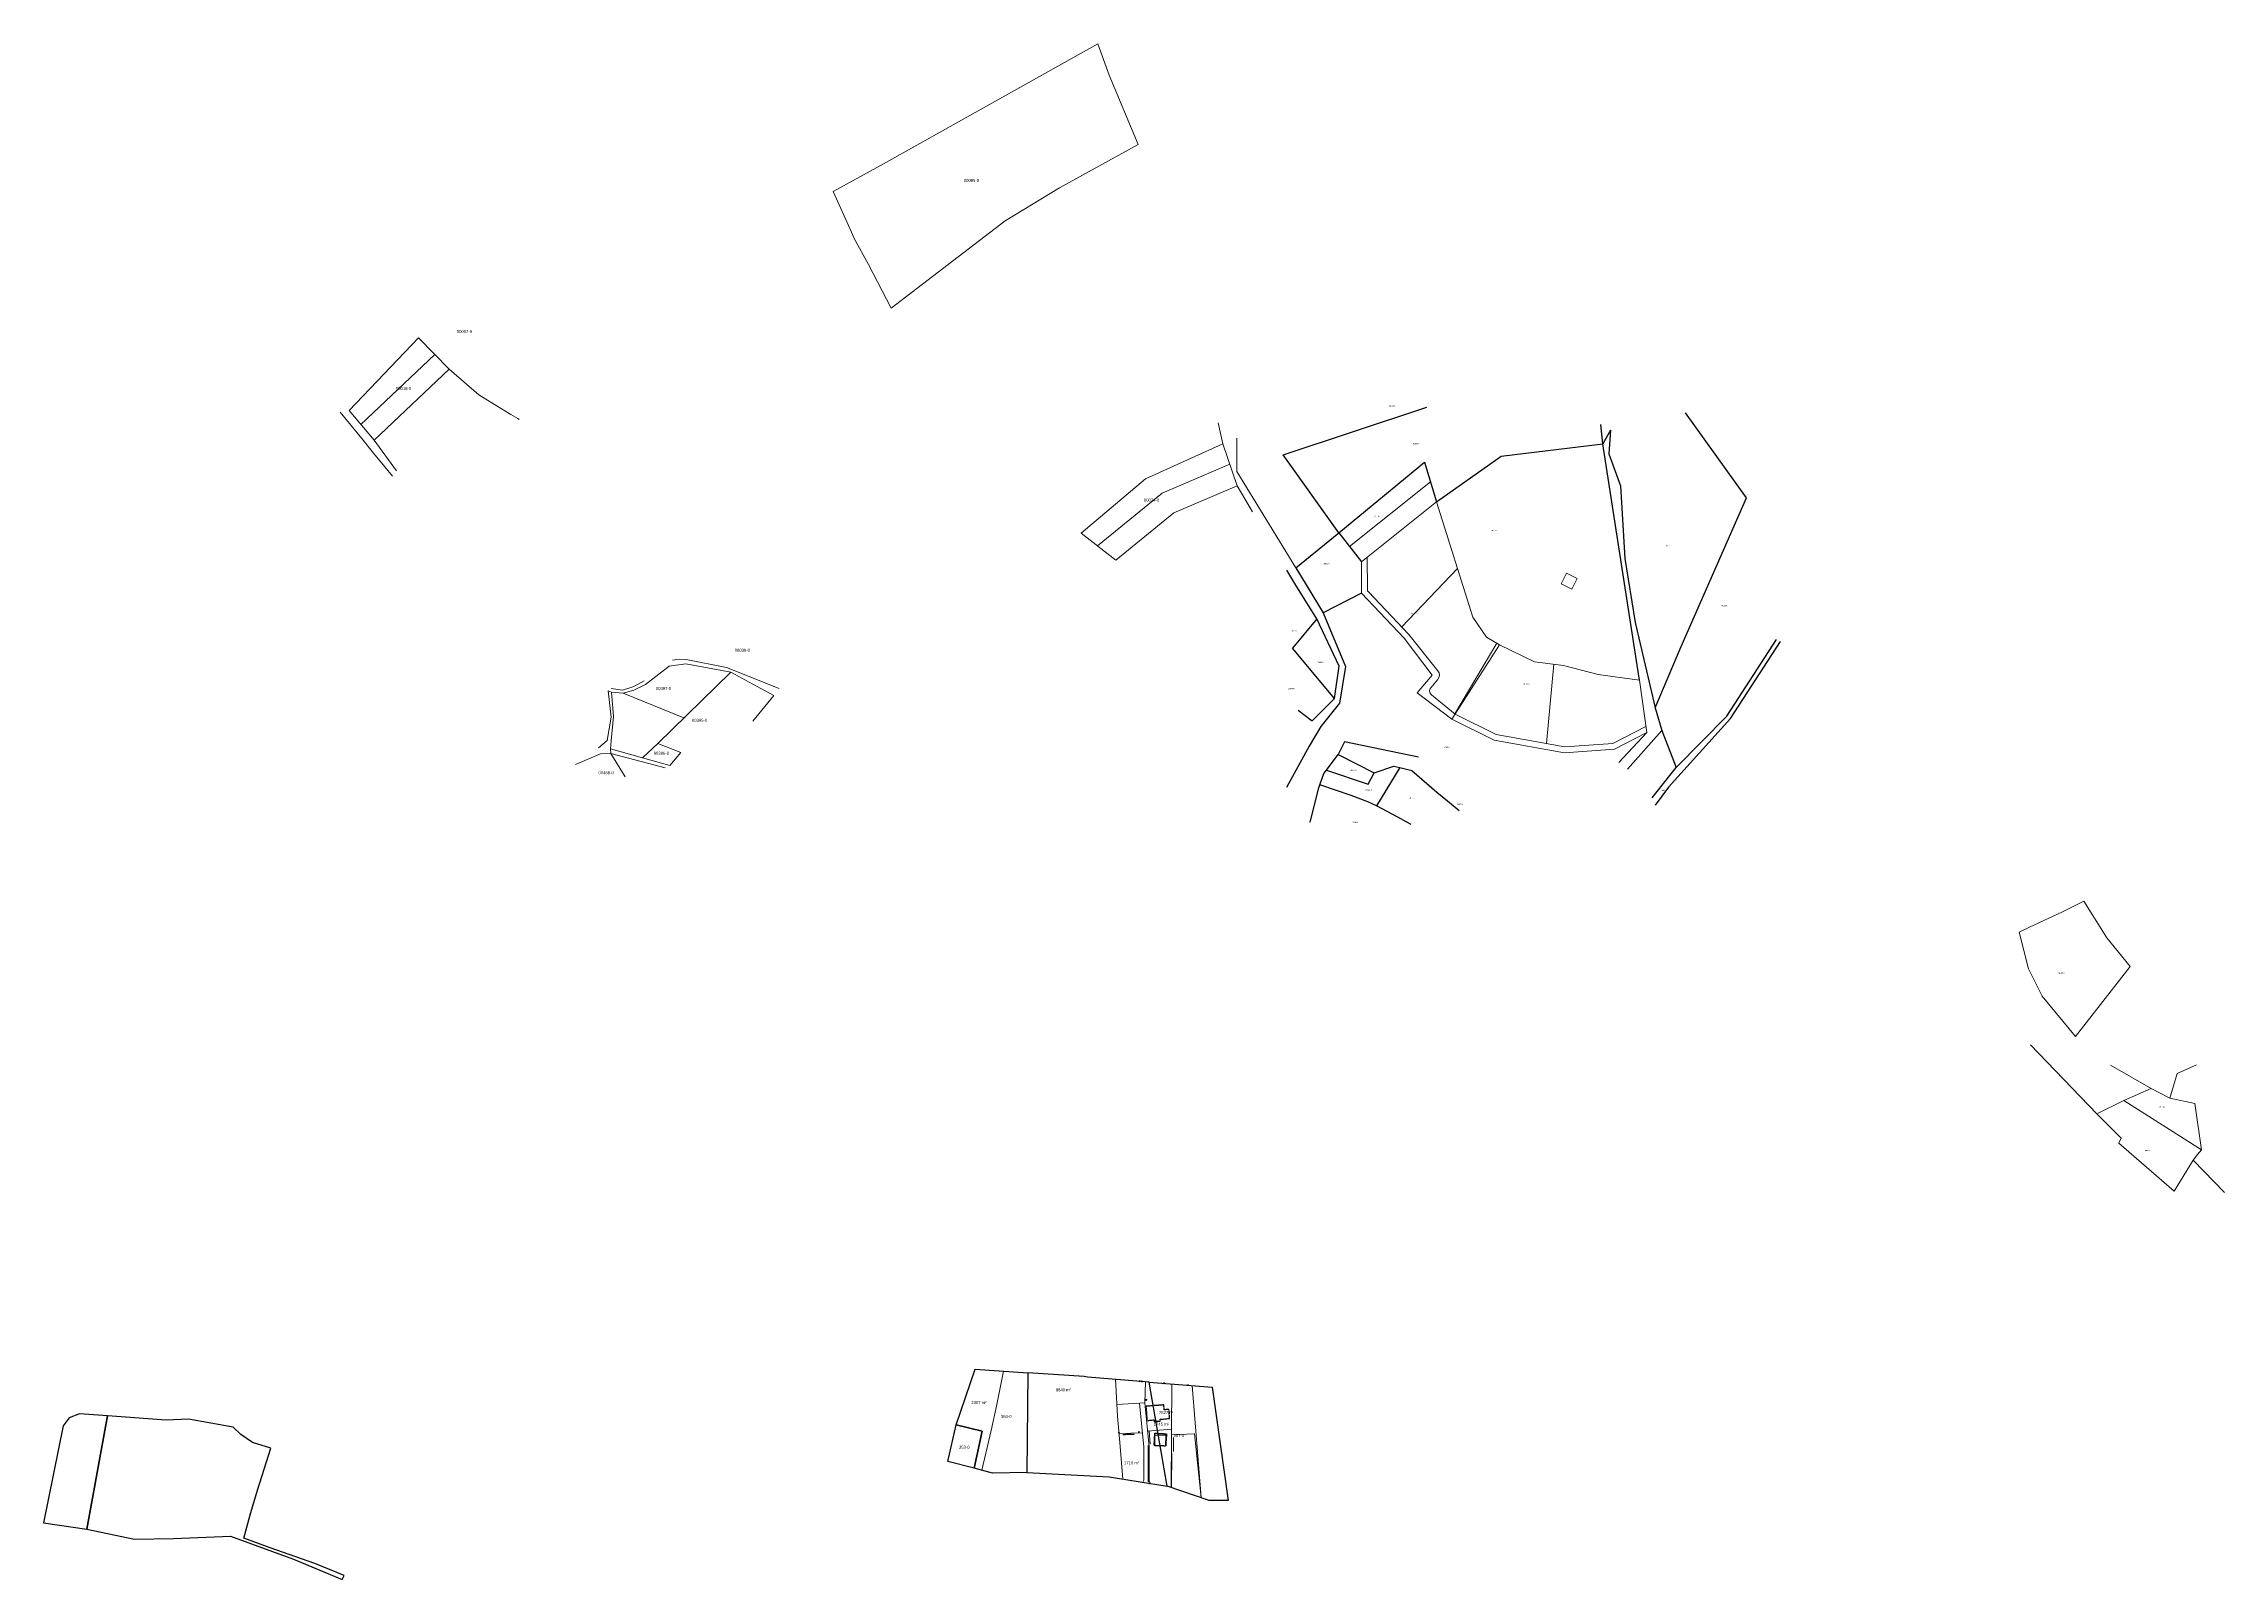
# Model space of a CAD drawing. Header units: metres. Extents: x 7517949 to 7519781, y 4692820 to 4694109.
import ezdxf

# ---------------------------------------------------------------- set-up
doc = ezdxf.new("R2010")
doc.units = ezdxf.units.M
doc.header["$PDMODE"] = 32
doc.header["$PDSIZE"] = 0.75
doc.linetypes.add('DASHED', pattern=[0.75, 0.5, -0.25])
for name, color, linetype, lineweight in [('bunar', 5, 'Continuous', 0), ('kanal', 5, 'Continuous', 0), ('llogari', 7, 'Continuous', 0), ('matjet valoni', 113, 'Continuous', 0), ('muri', 32, 'Continuous', 0), ('Ndarjet', 1, 'Continuous', 0), ('Ndarjet v2', 1, 'Continuous', 0), ('Nr Parceles Baze', 7, 'Continuous', 0), ('Parc-Kojshi', 251, 'Continuous', 0), ('Parcela Baze', 7, 'Continuous', 0), ('ParcReNet_12', 5, 'Continuous', 0), ('rrethoje', 113, 'Continuous', 0)]:
    doc.layers.add(name, color=color, linetype=linetype, lineweight=lineweight)
for name, color, linetype in [('Nr_Parcelave_Fqinje', 8, 'Continuous'), ('Parcela_Bazë', 7, 'Continuous'), ('Parcelat_Fqinje', 8, 'Continuous'), ('ParcelReferencePoint', 7, 'Continuous'), ('streha', 195, 'DASHED')]:
    doc.layers.add(name, color=color, linetype=linetype)
doc.styles.get("Standard").update_dxf_attribs({"font": 'arial.ttf'})

msp = doc.modelspace()

# ---------------------------------------------------------------- linework, layer by layer
at = {"layer": 'bunar'}
msp.add_circle((7518875.4, 4692970.5, 594.1), 0.484, dxfattribs=at)
at = {"layer": 'kanal', "elevation": 585, "flags": 128}
for points in [[(7518877.1, 4692901.7), (7518877, 4692914.2), (7518877, 4692932)], [(7518877.4, 4692901.7), (7518877.3, 4692914.2), (7518877.3, 4692932)]]:
    msp.add_lwpolyline(points, dxfattribs=at)
at = {"layer": 'llogari', "flags": 128}
for points in [[(7518755.4, 4692994.6), (7518731.6, 4692996.2), (7518715.7, 4692949.4), (7518708.7, 4692918.8), (7518730.8, 4692913.2), (7518737.3, 4692911.4), (7518745.2, 4692944.6), (7518749.9, 4692966.5)], [(7518851.3, 4692956.7), (7518849.5, 4692987.7), (7518826, 4692989.6), (7518823.1, 4692990), (7518776, 4692993.2), (7518755.4, 4692994.6), (7518749.9, 4692966.5), (7518745.2, 4692944.6), (7518737.3, 4692911.4), (7518746.3, 4692908.9), (7518775.2, 4692909.4), (7518844.1, 4692905.7), (7518855.6, 4692903.9), (7518853.4, 4692931.3)], [(7518930.8, 4692981.1), (7518877.9, 4692985.4), (7518849.5, 4692987.7), (7518851.3, 4692956.7), (7518853.4, 4692931.3), (7518855.6, 4692903.9), (7518868.5, 4692901.8), (7518892.9, 4692897.9), (7518928.1, 4692886), (7518944.2, 4692885.8)]]:
    msp.add_lwpolyline(points, close=True, dxfattribs=at)
at = {"layer": 'llogari', "elevation": 600.2, "flags": 128}
msp.add_lwpolyline([(7518755.4, 4692994.6), (7518749.9, 4692966.5), (7518745.2, 4692944.6), (7518737.3, 4692911.4)], dxfattribs=at)
at = {"layer": 'llogari', "flags": 128}
msp.add_lwpolyline([(7518849.5, 4692987.7), (7518851.3, 4692956.7), (7518853.4, 4692931.3), (7518855.6, 4692903.9)], dxfattribs=at)
at = {"layer": 'matjet valoni'}
msp.add_lwpolyline([(7519228.2, 4693664.8), (7519237.2, 4693660.3), (7519232.7, 4693651.4), (7519223.8, 4693655.8)], close=True, dxfattribs=at)
at = {"layer": 'muri'}
for p, q in [((7518882.5, 4692931.9), (7518882.7, 4692940.9)), ((7518882.7, 4692940.9), (7518891.7, 4692940.7)), ((7518891.7, 4692940.7), (7518891.4, 4692931.7)), ((7518891.4, 4692931.7), (7518882.5, 4692931.9))]:
    msp.add_line(p, q, dxfattribs=at)
at = {"layer": 'muri', "flags": 128}
for points, elevation in [([(7518878.6, 4692933.2), (7518877.8, 4692944.8)], 590), ([(7518898.3, 4692938.9), (7518898.3, 4692927.1)], 589.1)]:
    msp.add_lwpolyline(points, dxfattribs=dict(at, elevation=elevation))
at = {"layer": 'Ndarjet', "flags": 128}
for points in [[(7518277.8, 4693848.3), (7518215.7, 4693789.5)], [(7518945.5, 4693756.2), (7518888.7, 4693731.9), (7518834.4, 4693687.6)], [(7519114, 4693741.4), (7519046.1, 4693687.1)], [(7519089.9, 4693619.6), (7519136.7, 4693668.6)], [(7519169.9, 4693605.8), (7519134.5, 4693546.5)], [(7519211.5, 4693521.7), (7519217.8, 4693588.2)], [(7518436, 4693564), (7518487.1, 4693543.2)]]:
    msp.add_lwpolyline(points, dxfattribs=at)
msp.add_lwpolyline([(7519061, 4693678.2), (7519061.1, 4693651, 0.19244), (7519061.9, 4693649), (7519095.9, 4693613.3), (7519120.3, 4693582.7, -0.350722), (7519120.1, 4693575.2), (7519114.3, 4693568.4, 0.430201), (7519114.9, 4693562.6), (7519134.7, 4693546.4), (7519169.1, 4693529.2), (7519226.8, 4693518.9), (7519267.1, 4693521.7), (7519295, 4693536)], format="xyb", dxfattribs=at)
at = {"layer": 'Ndarjet'}
for p in [(7518869.8, 4692986.1), (7518890.2, 4692984.4), (7518910.5, 4692982.8), (7518852.4, 4692942.8), (7518869.1, 4692943.4)]:
    msp.add_point(p, dxfattribs=at)
at = {"layer": 'Ndarjet', "color": 4}
for p in [(7518871.7, 4692985.9), (7518877.8, 4692900.3)]:
    msp.add_point(p, dxfattribs=at)
at = {"layer": 'Ndarjet v2', "flags": 128}
for points, elevation in [([(7518877.9, 4692902.3), (7518877.7, 4692931.1), (7518874.3, 4692967.8), (7518874.7, 4692985.7)], 585), ([(7518873.4, 4692903.1), (7518873.2, 4692930.8), (7518869.8, 4692967.6)], 585), ([(7518852.5, 4692942.3), (7518872.1, 4692942.8)], 592), ([(7518876.5, 4692944.1), (7518896.7, 4692945.8)], 593.7)]:
    msp.add_lwpolyline(points, dxfattribs=dict(at, elevation=elevation))
for points in [[(7518896.4, 4692896.7), (7518896.7, 4692941.1), (7518896.7, 4692944), (7518896.9, 4692983.9)], [(7518921.5, 4692888.3), (7518913.8, 4692982.5)], [(7518850.7, 4692966.4), (7518869.8, 4692967.6)], [(7518869.8, 4692967.6), (7518874.3, 4692967.8)], [(7518873.4, 4692903.1), (7518872.4, 4692901.2)], [(7518877.9, 4692902.3), (7518878.9, 4692900.2)]]:
    msp.add_lwpolyline(points, dxfattribs=at)
at = {"layer": 'Parc-Kojshi'}
for points in [[(7518205.9, 4693801.4), (7518264.1, 4693862.3)], [(7518289.8, 4693835.9), (7518264.1, 4693862.3)], [(7518226.8, 4693776.3), (7518289.8, 4693835.9)], [(7518314.8, 4693814.5), (7518289.8, 4693835.9)], [(7518216.5, 4693777.8), (7518198.5, 4693799.8)], [(7518205.9, 4693801.4), (7518226.8, 4693776.3)], [(7518335.3, 4693802), (7518314.8, 4693814.5)], [(7518341.6, 4693798.1), (7518335.3, 4693802)], [(7518347.6, 4693794.5), (7518341.6, 4693798.1)], [(7518348.6, 4693793.9), (7518347.6, 4693794.5)], [(7518939.7, 4693773.4), (7518935.7, 4693791)], [(7518226.4, 4693765.6), (7518216.5, 4693777.8)], [(7518235.8, 4693754), (7518226.4, 4693765.6)], [(7518226.8, 4693776.3), (7518245.8, 4693750.6)], [(7518951.5, 4693778.1), (7518951.5, 4693750.2)], [(7518242.3, 4693746.1), (7518235.8, 4693754)], [(7518951.5, 4693750.2), (7519001, 4693669.1)], [(7518964.5, 4693716.1), (7518951.7, 4693738.1)], [(7518474.7, 4693586.5), (7518454.7, 4693571.2)], [(7518526.4, 4693581.5), (7518465.1, 4693521.8)], [(7518488.7, 4693588.7), (7518474.7, 4693586.5)], [(7518477.4, 4693591.7), (7518483, 4693592.6)], [(7518483, 4693592.6), (7518488.9, 4693592.2)], [(7518526.4, 4693581.5), (7518488.7, 4693588.7)], [(7518488.9, 4693592.2), (7518522.7, 4693585.6)], [(7518522.7, 4693585.6), (7518567, 4693567.9)], [(7518545, 4693571.4), (7518526.4, 4693581.5)], [(7518426, 4693543.7), (7518423.5, 4693565.9)], [(7518426.3, 4693564.7), (7518423.5, 4693565.9)], [(7518426.1, 4693567.8), (7518435.5, 4693566.5)], [(7518436, 4693564), (7518426.3, 4693564.7)], [(7518426.3, 4693564.7), (7518428, 4693544.2)], [(7518435.5, 4693566.5), (7518444.9, 4693569.5)], [(7518445, 4693566.5), (7518436, 4693564)], [(7518444.9, 4693569.5), (7518453.8, 4693574.3)], [(7518454.7, 4693571.2), (7518445, 4693566.5)], [(7518544.9, 4693540.3), (7518562.6, 4693562)], [(7518562.6, 4693562), (7518545, 4693571.4)], [(7518422.7, 4693524.3), (7518426, 4693543.7)], [(7518428, 4693544.2), (7518426, 4693523.8)], [(7518415.2, 4693518), (7518422.7, 4693524.3)], [(7518426, 4693523.8), (7518425.3, 4693517.3)], [(7518416.9, 4693513), (7518396.1, 4693503.9)], [(7518425.8, 4693513.2), (7518416.9, 4693513)], [(7518452.2, 4693509.5), (7518425.3, 4693517.3)], [(7518425.3, 4693517.3), (7518425.8, 4693513.2)], [(7518425.8, 4693513.2), (7518471.4, 4693501.1)], [(7518437.8, 4693493.8), (7518425.8, 4693513.2)], [(7518465.1, 4693521.8), (7518452.2, 4693509.5)], [(7518475.3, 4693503.1), (7518452.2, 4693509.5)], [(7518465.1, 4693521.8), (7518484.5, 4693514.2)], [(7518484.5, 4693514.2), (7518475.3, 4693503.1)], [(7519617.9, 4693268.5), (7519673.7, 4693210.7)], [(7519685.2, 4693251.4), (7519719.3, 4693231.8)], [(7519757.4, 4693251.8), (7519741.3, 4693244.6)], [(7519741.3, 4693244.6), (7519735, 4693223.7)], [(7519754.6, 4693171.6), (7519780.8, 4693144.5)]]:
    msp.add_lwpolyline(points, dxfattribs=at)
at = {"layer": 'Parcela Baze', "flags": 128}
msp.add_lwpolyline([(7518661.1, 4693887.4), (7518642, 4693924), (7518630, 4693945.9), (7518627.8, 4693951.1), (7518612.3, 4693985.2), (7518654.6, 4694008.6), (7518834.8, 4694109.4), (7518844.1, 4694083), (7518868.7, 4694024.7), (7518802.5, 4693988.4), (7518756.8, 4693960.5), (7518661.1, 4693887.4)], dxfattribs=at)
for points in [[(7518289.8, 4693835.9), (7518264.1, 4693862.3), (7518205.9, 4693801.4), (7518226.8, 4693776.3)], [(7518939.7, 4693773.4), (7518874.7, 4693744), (7518820.6, 4693698.2), (7518849.9, 4693675.7), (7518898.6, 4693715.4), (7518951.7, 4693738.1)], [(7519119, 4693724.6), (7519109.1, 4693757.8), (7519037.2, 4693698.7), (7519056, 4693674.2)], [(7519149.6, 4693627.8), (7519119, 4693724.6), (7519056, 4693674.2), (7519056.1, 4693647.8), (7519092.1, 4693610.1), (7519115.5, 4693579.1), (7519102.9, 4693564.2), (7519132, 4693542.1), (7519172, 4693604.6), (7519161.1, 4693611)], [(7519289.6, 4693574.8), (7519254.9, 4693579.7), (7519225.9, 4693587.2), (7519201.5, 4693590.3), (7519172, 4693604.6), (7519132, 4693542.1), (7519167.5, 4693524.4), (7519226.5, 4693513.9), (7519268.5, 4693516.8), (7519295.7, 4693530.8)], [(7518526.4, 4693581.5), (7518488.7, 4693588.7), (7518474.7, 4693586.5), (7518454.7, 4693571.2), (7518445, 4693566.5), (7518436, 4693564), (7518426.3, 4693564.7), (7518428, 4693544.2), (7518426, 4693523.8), (7518425.3, 4693517.3), (7518452.2, 4693509.5), (7518465.1, 4693521.8)], [(7519682.1, 4693358.5), (7519662.8, 4693389.2), (7519644.9, 4693380.3), (7519617.3, 4693367.3), (7519608.5, 4693363.1), (7519616.4, 4693332.3), (7519627.7, 4693309.4), (7519655.7, 4693275.7), (7519701.7, 4693334.5)], [(7519756, 4693219.4), (7519735, 4693223.7), (7519719.3, 4693231.8), (7519696.3, 4693221.9), (7519761.6, 4693180.5)], [(7519696.3, 4693221.9), (7519673.7, 4693210.7), (7519694.1, 4693190.1), (7519692.1, 4693186.1), (7519738.6, 4693145.8), (7519754.6, 4693171.6), (7519758.3, 4693176.6), (7519761.6, 4693180.5)]]:
    msp.add_lwpolyline(points, close=True, dxfattribs=at)
at = {"layer": 'Parcela_Bazë', "lineweight": 30, "flags": 128}
for points in [[(7518776, 4692993.2), (7518775.2, 4692909.4), (7518844.1, 4692905.7), (7518868.5, 4692901.8), (7518892.9, 4692897.9), (7518877.9, 4692985.4), (7518826, 4692989.6), (7518823.1, 4692990)], [(7517985.5, 4692861.9), (7518003.1, 4692956.9), (7517979.4, 4692958.8), (7517970.8, 4692955.3), (7517965.8, 4692948.6), (7517949.3, 4692867.2), (7517985.5, 4692861.9)], [(7518123.3, 4692875.7), (7518128.9, 4692894.5), (7518140.2, 4692929.8), (7518124.8, 4692934.6), (7518115, 4692941.3), (7518108.6, 4692947.4), (7518071.1, 4692954.2), (7518052.2, 4692953.5), (7518003.1, 4692956.9), (7517985.5, 4692861.9), (7518025.7, 4692853.5), (7518058.3, 4692854.1), (7518106.4, 4692856.1), (7518159.3, 4692836.6), (7518200.1, 4692819.7), (7518201.6, 4692822.9), (7518177, 4692833.1), (7518139.7, 4692846.2), (7518117.5, 4692854.3), (7518123.3, 4692875.7)]]:
    msp.add_lwpolyline(points, close=True, dxfattribs=at)
at = {"layer": 'Parcelat_Fqinje'}
for points in [[(7518990.3, 4693764), (7519111, 4693804)], [(7519379.4, 4693728), (7519328.2, 4693799.3)], [(7519258.9, 4693773.3), (7519257.2, 4693789.7)], [(7519265.2, 4693784.8), (7519258.9, 4693773.3)], [(7519265.2, 4693784.8), (7519263.9, 4693765)], [(7519037.2, 4693698.7), (7518990.3, 4693764)], [(7519119, 4693724.6), (7519173.5, 4693763)], [(7519173.5, 4693763), (7519258.9, 4693773.3)], [(7519289.6, 4693574.8), (7519258.9, 4693773.3)], [(7519263.9, 4693765), (7519273.6, 4693738.1)], [(7519037.2, 4693698.7), (7519109.1, 4693757.8)], [(7519109.1, 4693757.8), (7519119, 4693724.6)], [(7519273.6, 4693738.1), (7519277.4, 4693677)], [(7519324.5, 4693603.2), (7519379.4, 4693728)], [(7519001, 4693669.1), (7519037.2, 4693698.7)], [(7519037.2, 4693698.7), (7519056, 4693674.2)], [(7519277.4, 4693677), (7519286.1, 4693623.3)], [(7519001.1, 4693654.6), (7518993.5, 4693667.2)], [(7519001, 4693669.1), (7519024, 4693631.4)], [(7519008.8, 4693642.1), (7519001.1, 4693654.6)], [(7519018.6, 4693626.3), (7519008.8, 4693642.1)], [(7519056.1, 4693647.8), (7519024, 4693631.4)], [(7519018.6, 4693626.3), (7518998.3, 4693601.6)], [(7519037.3, 4693586.5), (7519018.6, 4693626.3)], [(7519024, 4693631.4), (7519042.8, 4693586.3)], [(7519286.1, 4693623.3), (7519302.8, 4693551.7)], [(7519033.4, 4693559.4), (7518998.3, 4693601.6)], [(7519302.8, 4693551.7), (7519324.5, 4693603.2)], [(7519363, 4693544.6), (7519404.7, 4693608.9)], [(7519366, 4693542.7), (7519407.9, 4693607.2)], [(7519033.4, 4693559.4), (7519037.3, 4693586.5)], [(7519042.8, 4693586.3), (7519037.6, 4693555.4)], [(7519002.9, 4693549.7), (7519014.7, 4693540.7)], [(7519014.7, 4693540.7), (7519033.4, 4693559.4)], [(7519037.6, 4693555.4), (7519022.1, 4693536)], [(7519302.8, 4693551.7), (7519308.5, 4693532.6)], [(7519313.9, 4693485), (7519366, 4693542.7)], [(7519320.5, 4693501.5), (7519363, 4693544.6)], [(7519022.1, 4693536), (7519012.3, 4693519.3)], [(7519272.4, 4693505.7), (7519295.7, 4693530.8)], [(7519308.5, 4693532.6), (7519279.6, 4693500.2)], [(7519308.5, 4693532.6), (7519320.5, 4693501.5)], [(7519012.3, 4693519.3), (7518993.2, 4693484.7)], [(7519026.7, 4693499.3), (7519036.5, 4693512.3)], [(7519042, 4693523), (7519036.5, 4693512.3)], [(7519036.5, 4693512.3), (7519066.9, 4693496.9)], [(7519104, 4693510.1), (7519042, 4693523)], [(7519020.4, 4693484.5), (7519021.2, 4693486.9)], [(7519021.2, 4693486.9), (7519024.5, 4693496.4)], [(7519047.5, 4693478), (7519021.2, 4693486.9)], [(7519024.5, 4693496.4), (7519026.7, 4693499.3)], [(7519026.7, 4693499.3), (7519061.8, 4693487.6)], [(7519061.8, 4693487.6), (7519066.9, 4693496.9)], [(7519066.9, 4693496.9), (7519083.4, 4693502.5)], [(7519088.2, 4693501.4), (7519068.8, 4693469.2)], [(7519083.4, 4693502.5), (7519088.2, 4693501.4)], [(7519088.2, 4693501.4), (7519098.5, 4693499)], [(7519098.5, 4693499), (7519119.5, 4693480.9)], [(7519300.3, 4693476), (7519320.5, 4693501.5)], [(7519013.4, 4693456.7), (7519020.4, 4693484.5)], [(7519061.5, 4693472.8), (7519047.5, 4693478)], [(7519068.8, 4693469.2), (7519061.5, 4693472.8)], [(7519090.2, 4693457.9), (7519068.8, 4693469.2)], [(7519119.5, 4693480.9), (7519128.4, 4693473.5)], [(7519128.4, 4693473.5), (7519138.1, 4693465.5)], [(7519313.9, 4693485), (7519302.7, 4693469.9)], [(7519012.7, 4693455.7), (7519013.4, 4693456.7)], [(7519090.2, 4693457.9), (7519097.5, 4693454)], [(7518715.7, 4692949.4), (7518731.6, 4692996.2), (7518776, 4692993.2), (7518775.2, 4692909.4), (7518746.3, 4692908.9), (7518730.8, 4692913.2), (7518737.5, 4692944.1), (7518715.7, 4692949.4)], [(7518877.9, 4692985.4), (7518930.8, 4692981.1), (7518944.2, 4692885.8), (7518928.1, 4692886), (7518892.9, 4692897.9), (7518877.9, 4692985.4)], [(7518708.7, 4692918.8), (7518715.7, 4692949.4), (7518737.5, 4692944.1), (7518730.8, 4692913.2), (7518708.7, 4692918.8)]]:
    msp.add_lwpolyline(points, dxfattribs=at)
at = {"layer": 'ParcReNet_12', "flags": 128}
for points in [[(7519132, 4693542.1), (7519167.5, 4693524.4), (7519226.5, 4693513.9), (7519268.5, 4693516.8), (7519295.7, 4693530.8), (7519289.6, 4693574.8), (7519254.9, 4693579.7), (7519225.9, 4693587.2), (7519201.5, 4693590.3), (7519172, 4693604.6), (7519161.1, 4693611), (7519149.6, 4693627.8), (7519119, 4693724.6), (7519056, 4693674.2), (7519056.1, 4693647.8), (7519092.1, 4693610.1), (7519115.5, 4693579.1), (7519102.9, 4693564.2)], [(7519761.6, 4693180.5), (7519756, 4693219.4), (7519735, 4693223.7), (7519719.3, 4693231.8), (7519696.3, 4693221.9), (7519673.7, 4693210.7), (7519694.1, 4693190.1), (7519692.1, 4693186.1), (7519738.6, 4693145.8), (7519754.6, 4693171.6), (7519758.3, 4693176.6)], [(7518930.8, 4692981.1), (7518877.9, 4692985.4), (7518826, 4692989.6), (7518823.1, 4692990), (7518776, 4692993.2), (7518731.6, 4692996.2), (7518715.7, 4692949.4), (7518708.7, 4692918.8), (7518730.8, 4692913.2), (7518746.3, 4692908.9), (7518775.2, 4692909.4), (7518844.1, 4692905.7), (7518868.5, 4692901.8), (7518892.9, 4692897.9), (7518928.1, 4692886), (7518944.2, 4692885.8)]]:
    msp.add_lwpolyline(points, close=True, dxfattribs=at)
at = {"layer": 'rrethoje', "flags": 128}
for points, elevation in [([(7518915.8, 4692942), (7518896.8, 4692941.1)], 584.5), ([(7518921.4, 4692888.3), (7518915.8, 4692942)], 584.5), ([(7518896.5, 4692897.5), (7518896.8, 4692925.2)], 584.9)]:
    msp.add_lwpolyline(points, dxfattribs=dict(at, elevation=elevation))
at = {"layer": 'streha', "flags": 128}
for points, elevation in [([(7518890.5, 4692962.1), (7518890.1, 4692966.2), (7518875.4, 4692965)], 593.7), ([(7518876.3, 4692953.1), (7518875.4, 4692965)], 593.7), ([(7518894.4, 4692962.4), (7518890.5, 4692962.1)], 593.7), ([(7518895, 4692954.8), (7518894.4, 4692962.4)], 593.7), ([(7518855.7, 4692941.4), (7518865.5, 4692941.7)], 592), ([(7518876.3, 4692953.1), (7518882, 4692953.7), (7518882.1, 4692952.3), (7518887.3, 4692952.7), (7518887.1, 4692954.1), (7518895, 4692954.8)], 593.7), ([(7518882, 4692932.3), (7518882.6, 4692942.5)], 590), ([(7518882.6, 4692942.5), (7518892.4, 4692941.9)], 590), ([(7518892.4, 4692941.9), (7518891.7, 4692931.9)], 590), ([(7518882, 4692932.3), (7518891.7, 4692931.9)], 590)]:
    msp.add_lwpolyline(points, dxfattribs=dict(at, elevation=elevation))

# ---------------------------------------------------------------- texts
at = {"layer": 'Ndarjet v2'}
for s, p in [('1745 m²', (7518881.6, 4692948.9)), ('1716 m²', (7518856.7, 4692916.3))]:
    msp.add_text(s, height=2.5, dxfattribs=at).set_placement(p)
at = {"layer": 'Nr Parceles Baze'}
for s, height, p in [('00085-0', 2.5, (7518722.1, 4693993.3)), ('00074-0', 2.5, (7518873.4, 4693724.8)), ('00105-0', 1, (7519067.2, 4693712.1)), ('00104-0', 1, (7519098, 4693630.4)), ('00108-0', 1, (7519192.1, 4693571.1)), ('00139-0', 1, (7519641.4, 4693328.4)), ('00148-0', 1, (7519726.5, 4693215.8)), ('00147-0', 1, (7519713.7, 4693179.3))]:
    msp.add_text(s, height=height, dxfattribs=at).set_placement(p)
at = {"layer": 'Nr_Parcelave_Fqinje'}
for s, height, p in [('00100-0', 1, (7519079.3, 4693804.6)), ('00102-0', 1, (7519099.2, 4693773)), ('00103-0', 1, (7519165.5, 4693700)), ('00106-0', 1, (7519024.2, 4693672.2)), ('00124-0', 1, (7519311.9, 4693687.2)), ('00125-0', 1, (7519358.4, 4693636.9)), ('00070-0', 1, (7518997.8, 4693615.8)), ('00069-0', 1, (7519019.2, 4693589.3)), ('00109-1', 1, (7519125.4, 4693518)), ('00110-1', 1, (7519047.1, 4693498.7)), ('00110-4', 1, (7519059.6, 4693482.1)), ('00110-2', 1, (7519095.6, 4693475.3)), ('00109-2', 1, (7519136.2, 4693470.1)), ('00127-0', 1, (7519307.8, 4693481.9)), ('00111-2', 1, (7519048.1, 4693455)), ('8849 m²', 2.5, (7518799.4, 4692977.6)), ('2307 m²', 2.5, (7518728.4, 4692966.9)), ('354-0', 2.5, (7518753.3, 4692955.3)), ('7527m²', 2.5, (7518886, 4692958.5)), ('357-0', 2.5, (7518898.3, 4692939.2)), ('353-0', 2.5, (7518718, 4692929.4))]:
    msp.add_text(s, height=height, dxfattribs=at).set_placement(p)
at = {"layer": 'Nr_Parcelave_Fqinje', "color": 2}
msp.add_text('00068-0', height=1, dxfattribs=at).set_placement((7518994.6, 4693567.2))
at = {"layer": 'ParcelReferencePoint'}
for s, p in [('00007-0', (7518296.3, 4693866.4)), ('00018-0', (7518245.2, 4693818.6)), ('00039-0', (7518529.7, 4693598.7)), ('00397-0', (7518463.5, 4693566.6)), ('00395-0', (7518493.8, 4693539.9)), ('00396-0', (7518461.7, 4693512.2)), ('00468-0', (7518415.3, 4693495.9))]:
    msp.add_text(s, height=2.5, dxfattribs=at).set_placement(p)

doc.saveas('drawing.dxf')
